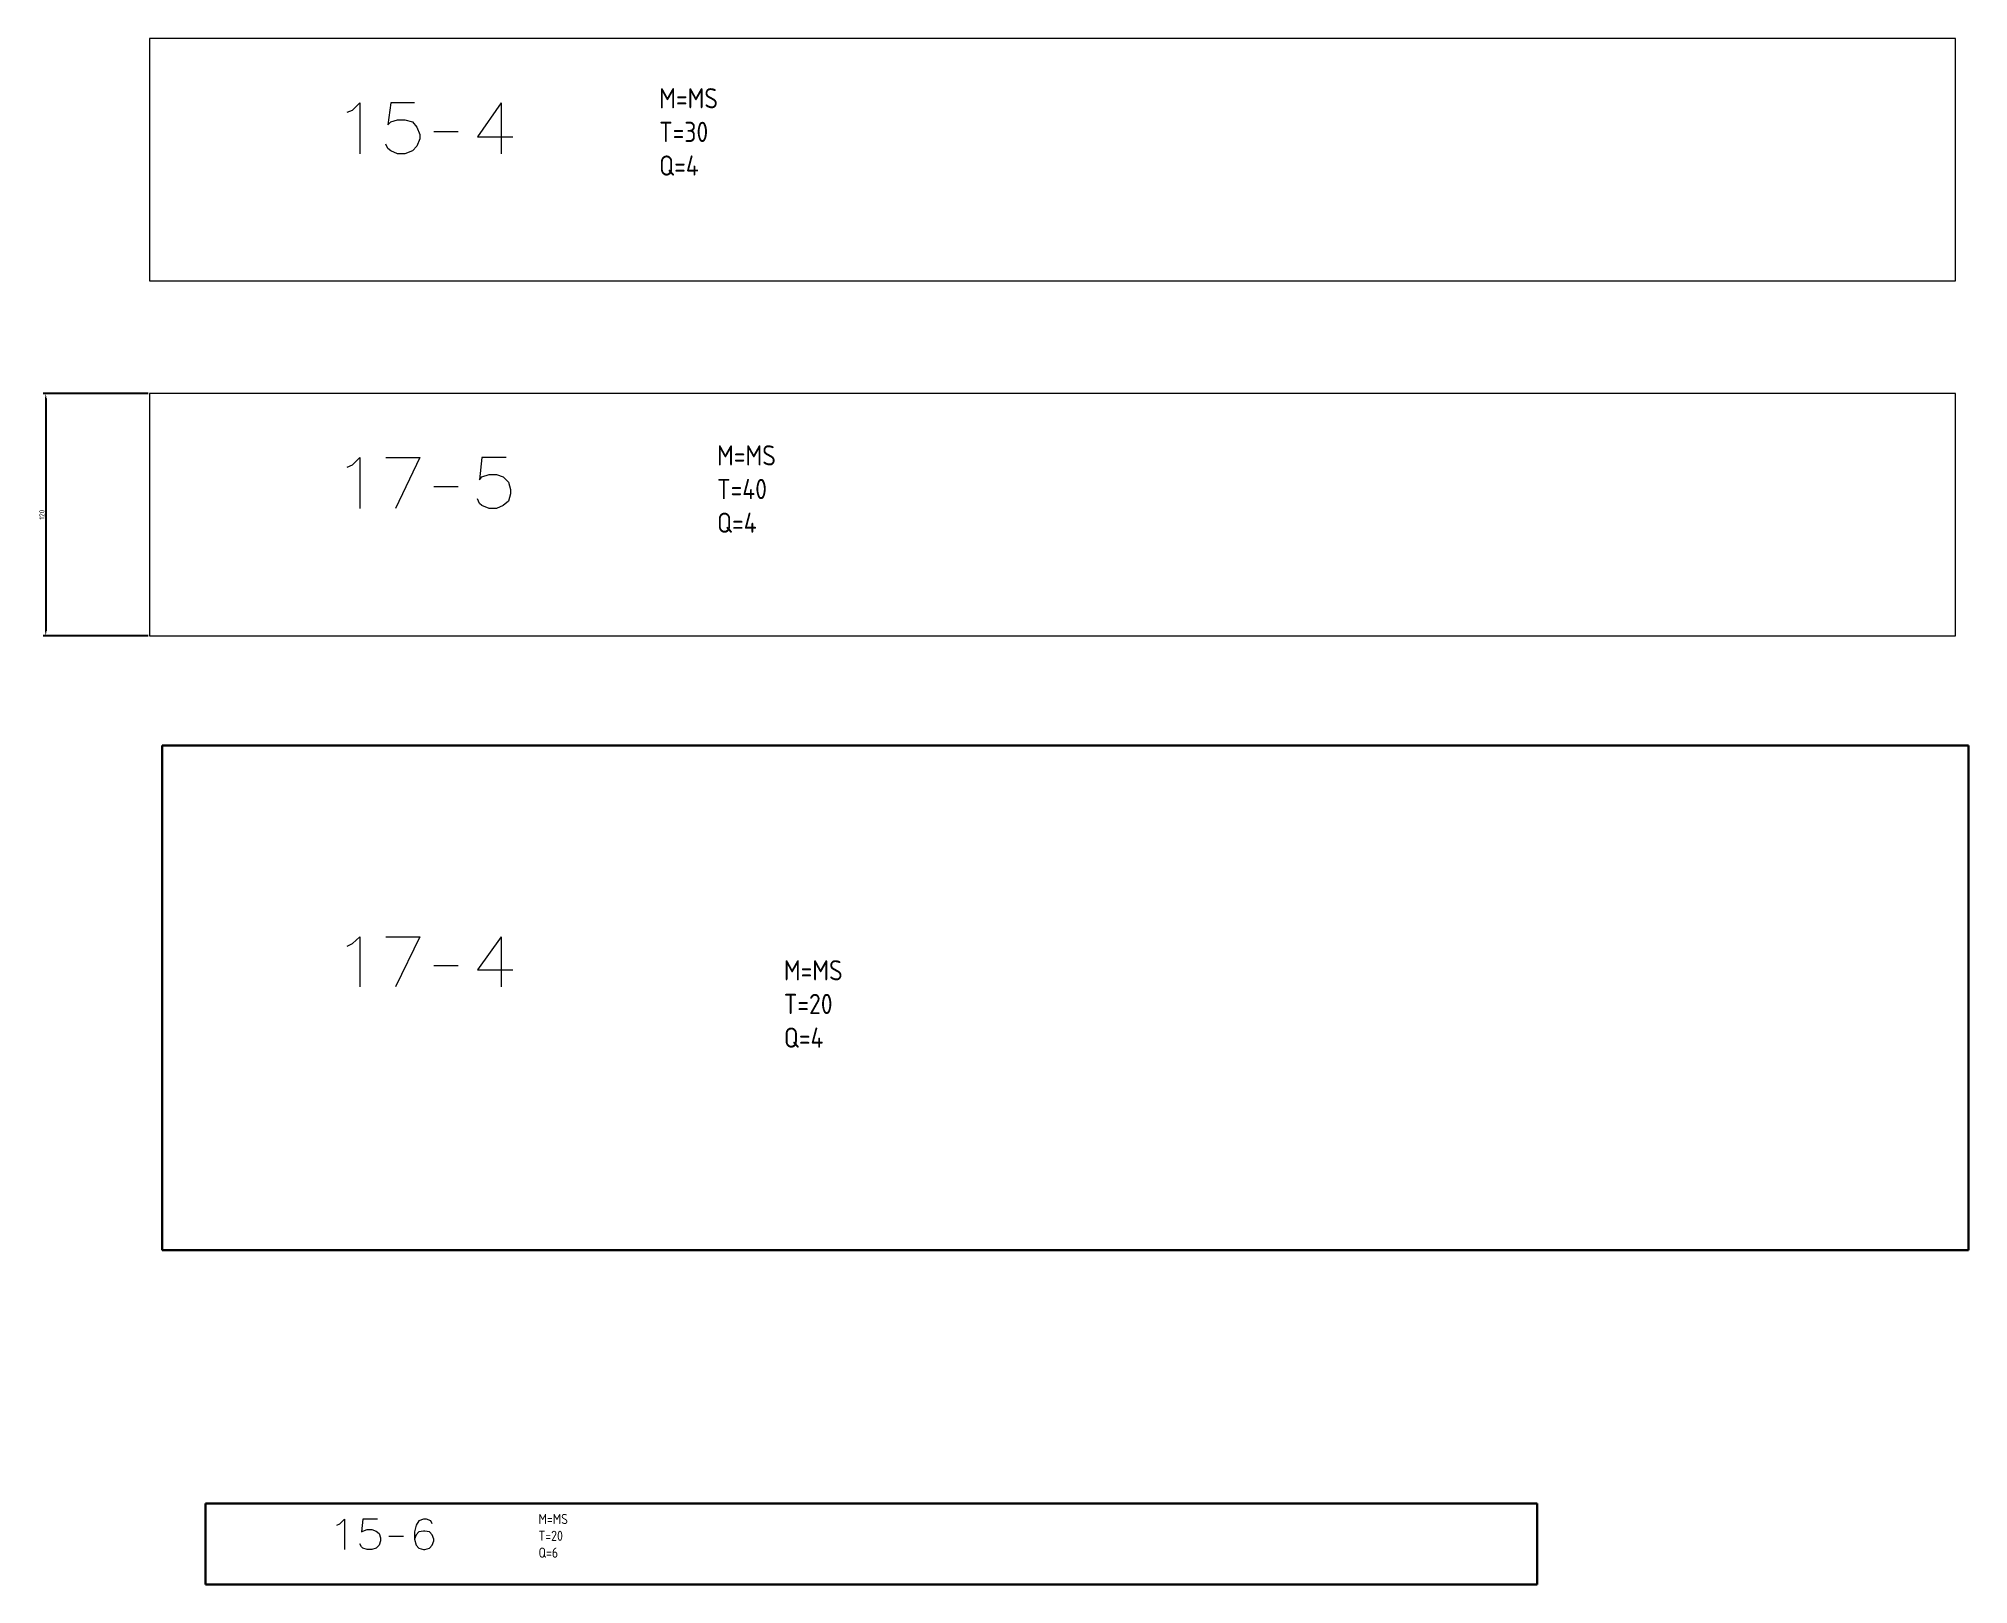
# Model space of a CAD drawing. Header units: millimetres. Extents: x 1194 to 13941, y 635 to 3106.
# Drawn here: x 7326 to 8282, y 1456 to 2221 of the extents above; entities that cross this region are included whole.
import ezdxf

# ---------------------------------------------------------------- set-up
doc = ezdxf.new("R2010")
doc.units = ezdxf.units.MM
doc.layers.add('本体', color=3, linetype='Continuous', lineweight=30)
doc.styles.get("Standard").update_dxf_attribs({"font": 'dim.shx'})
doc.dimstyles.new('ISO-25', dxfattribs={"dimtxt": 2.5, "dimasz": 2.5, "dimexe": 1.25, "dimexo": 0.625, "dimtad": 1, "dimtxsty": 'Standard', "dimcen": 2.5, "dimadec": 0, "dimazin": 0, "dimtfac": 1, "dimtmove": 0, "dimatfit": 3, "dimfxl": 1, "dimarcsym": 0})

msp = doc.modelspace()

# ---------------------------------------------------------------- texts
at = {"attachment_point": 1}
for s, insert, char_height in [('M=MS\\PT=30\\PQ=4', (7633.12, 2196.79), 10), ('M=MS\\PT=40\\PQ=4', (7661.82, 2019.86), 10), ('M=MS\\PT=20\\PQ=4', (7694.92, 1764.78), 10), ('M=MS\\PT=20\\PQ=6', (7573.36, 1490.48), 5)]:
    msp.add_mtext_dynamic_manual_height_columns(s, width=64.4574, gutter_width=12.5, heights=[46.38], dxfattribs=dict(at, insert=insert, char_height=char_height))

# ---------------------------------------------------------------- blocks, each defined once
blk = doc.blocks.new('*D3')
at = {"layer": 'Defpoints', "color": 0, "transparency": 16777216}
for p in [(7380.62, 2045.5), (7329.16, 1925.5), (7380.62, 1925.5)]:
    blk.add_point(p, dxfattribs=at)
at = {"layer": '本体', "color": 0, "lineweight": -2, "transparency": 16777216}
for p, q in [((7379.99, 2045.5), (7327.91, 2045.5)), ((7329.16, 2043), (7329.16, 1928)), ((7379.99, 1925.5), (7327.91, 1925.5))]:
    blk.add_line(p, q, dxfattribs=at)
at = {"layer": '本体', "color": 0, "transparency": 16777216}
for points in [[(7328.74, 2043), (7329.57, 2043), (7329.16, 2045.5)], [(7328.74, 1928), (7329.57, 1928), (7329.16, 1925.5)]]:
    blk.add_solid(points, dxfattribs=at)
at = {"layer": '本体', "color": 0, "transparency": 16777216, "insert": (7327.26, 1985.5), "char_height": 2.5, "attachment_point": 5, "rotation": 90}
blk.add_mtext('120', dxfattribs=at)

# ---------------------------------------------------------------- dimensions: what is measured, and where the dimension line sits
at = {"layer": '本体'}
dim = msp.add_linear_dim(base=(7329.16, 1925.5), p1=(7380.62, 2045.5), p2=(7380.62, 1925.5), angle=90, dimstyle='ISO-25', override={"dimdec": 0}, dxfattribs=at)
dim.commit()
dim.dimension.update_dxf_attribs({"geometry": '*D3', "text_midpoint": (7327.26, 1985.5)})

# ---------------------------------------------------------------- linework, layer by layer
at = {"color": 5, "lineweight": 0}
for points in [[(7478.59, 2184.82), (7481.16, 2185.92), (7484.82, 2189.58), (7484.82, 2164.31)], [(7511.92, 2189.58), (7500.2, 2189.58), (7498.74, 2178.59), (7500.2, 2180.06), (7503.5, 2181.15), (7507.16, 2181.15), (7510.83, 2180.06), (7513.02, 2177.49), (7514.49, 2173.83), (7514.49, 2171.63), (7513.02, 2167.97), (7510.83, 2165.77), (7507.16, 2164.31), (7503.5, 2164.31), (7500.2, 2165.77), (7498.74, 2166.87), (7497.64, 2169.07)], [(7554.78, 2189.58), (7543.06, 2172.73), (7560.64, 2172.73)], [(7554.78, 2189.58), (7554.78, 2164.31)], [(7521.45, 2175.29), (7533.53, 2175.29)], [(7478.59, 2009.01), (7481.16, 2010.11), (7484.82, 2013.77), (7484.82, 1988.5)], [(7497.64, 2013.77), (7514.49, 2013.77), (7502.4, 1988.5)], [(7557.34, 2013.77), (7545.25, 2013.77), (7544.16, 2002.78), (7545.25, 2004.25), (7548.92, 2005.35), (7552.58, 2005.35), (7555.88, 2004.25), (7558.44, 2001.68), (7559.54, 1998.02), (7559.54, 1995.82), (7558.44, 1992.16), (7555.88, 1989.96), (7552.58, 1988.5), (7548.92, 1988.5), (7545.25, 1989.96), (7544.16, 1991.06), (7543.06, 1993.26)], [(7521.45, 1999.49), (7533.53, 1999.49)], [(7478.59, 1771.67), (7481.16, 1773.13), (7484.82, 1776.43), (7484.82, 1751.53)], [(7497.64, 1776.43), (7514.49, 1776.43), (7502.4, 1751.53)], [(7554.78, 1776.43), (7543.06, 1759.95), (7560.64, 1759.95)], [(7554.78, 1776.43), (7554.78, 1751.53)], [(7521.45, 1762.15), (7533.53, 1762.15)], [(7473.47, 1484.88), (7474.93, 1485.62), (7477.13, 1487.81), (7477.13, 1472.8)], [(7493.61, 1487.81), (7486.29, 1487.81), (7485.55, 1481.59), (7486.29, 1481.95), (7488.48, 1482.69), (7490.68, 1482.69), (7492.88, 1481.95), (7494.34, 1480.86), (7495.08, 1478.66), (7495.08, 1477.19), (7494.34, 1475), (7492.88, 1473.53), (7490.68, 1472.8), (7488.48, 1472.8), (7486.29, 1473.53), (7485.55, 1474.26), (7484.82, 1475.73)], [(7520.71, 1485.62), (7519.98, 1487.08), (7517.78, 1487.81), (7516.32, 1487.81), (7514.12, 1487.08), (7512.66, 1484.88), (7511.92, 1481.59), (7511.92, 1477.93), (7512.66, 1475), (7514.12, 1473.53), (7516.32, 1472.8), (7517.05, 1472.8), (7519.25, 1473.53), (7520.71, 1475), (7521.45, 1477.19), (7521.45, 1477.93), (7520.71, 1480.12), (7519.25, 1481.59), (7517.05, 1481.95), (7516.32, 1481.95), (7514.12, 1481.59), (7512.66, 1480.12), (7511.92, 1477.93)], [(7499.11, 1479.39), (7506.43, 1479.39)]]:
    msp.add_lwpolyline(points, dxfattribs=at)
at = {"layer": '本体', "color": 3, "linetype": 'Continuous', "lineweight": 0}
for p, q in [((7380.62, 2221.33), (7380.62, 2101.33)), ((8275.62, 2221.33), (7380.62, 2221.33)), ((8275.62, 2101.33), (8275.62, 2221.33)), ((7380.62, 2101.33), (8275.62, 2101.33)), ((7380.62, 2045.5), (7380.62, 1925.5)), ((8275.62, 2045.5), (7380.62, 2045.5)), ((8275.62, 1925.5), (8275.62, 2045.5)), ((7380.62, 1925.5), (8275.62, 1925.5))]:
    msp.add_line(p, q, dxfattribs=at)
at = {"layer": '本体'}
for p, q in [((7386.93, 1871.15), (7386.93, 1621.15)), ((8281.93, 1871.15), (7386.93, 1871.15)), ((8281.93, 1621.15), (8281.93, 1871.15)), ((7386.93, 1621.15), (8281.93, 1621.15)), ((7408.31, 1495.57), (7408.31, 1455.57)), ((8068.31, 1495.57), (7408.31, 1495.57)), ((8068.31, 1455.57), (8068.31, 1495.57)), ((7408.31, 1455.57), (8068.31, 1455.57))]:
    msp.add_line(p, q, dxfattribs=at)

msp.set_redraw_order([(e.dxf.handle, doc.entitydb.next_handle()) for e in msp.query("TEXT MTEXT ATTDEF DIMENSION ARC_DIMENSION")])  # texts and dimensions are drawn at this point

doc.saveas('drawing.dxf')
